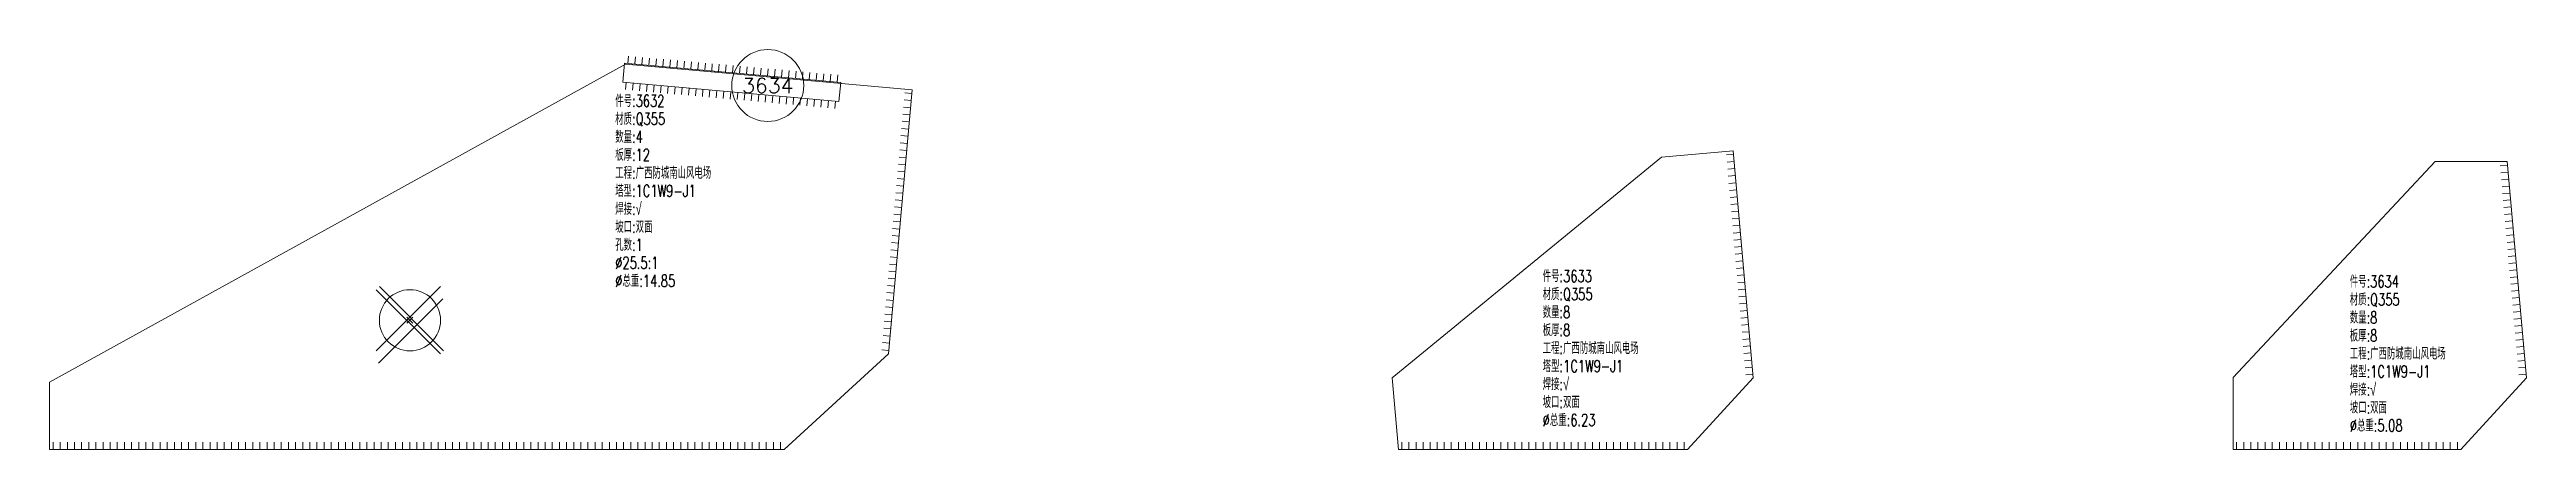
# Model space of a CAD drawing. Extents: x -105 to 10956, y -4548 to 9487.
# Drawn here: x 1826 to 2858, y 0 to 167 of the extents above; entities that cross this region are included whole.
import ezdxf
from ezdxf.enums import TextEntityAlignment as Align

# ---------------------------------------------------------------- set-up
doc = ezdxf.new("R2010")
doc.units = 0
doc.header["$MEASUREMENT"] = 0
for name, color, linetype, lineweight in [('1', 7, 'CONTINUOUS', 25), ('2', 7, 'CONTINUOUS', 25), ('3', 7, 'CONTINUOUS', 25)]:
    doc.layers.add(name, color=color, linetype=linetype, lineweight=lineweight)
doc.styles.get("Standard").update_dxf_attribs({"font": 'simplex.shx', "width": 0.7, "height": 3, "bigfont": 'gbhzfs.shx'})

msp = doc.modelspace()

# ---------------------------------------------------------------- texts
at = {"layer": '2', "color": 7, "linetype": 'Continuous', "lineweight": 13, "char_height": 5, "width": 500, "attachment_point": 1, "line_spacing_factor": 0.9}
for s, insert in [('件号:3632\\P材质:Q355\\P数量:4\\P板厚:12\\P工程:广西防城南山风电场\\P塔型:1C1W9-J1\\P焊接:√\\P坡口:双面\\P孔数:1\\P%%c25.5:1\\P%%c总重:14.85', (2061.35237, 147.82187)), ('件号:3633\\P材质:Q355\\P数量:8\\P板厚:8\\P工程:广西防城南山风电场\\P塔型:1C1W9-J1\\P焊接:√\\P坡口:双面\\P%%c总重:6.23', (2447.96817, 74.75921)), ('件号:3634\\P材质:Q355\\P数量:8\\P板厚:8\\P工程:广西防城南山风电场\\P塔型:1C1W9-J1\\P焊接:√\\P坡口:双面\\P%%c总重:5.08', (2784.41365, 72.5))]:
    msp.add_mtext(s, dxfattribs=dict(at, insert=insert))
at = {"layer": '3', "color": 7, "linetype": 'Continuous', "lineweight": 13}
msp.add_text('3634', height=6.25, dxfattribs=at).set_placement((2124.93708, 151.73591), align=Align.MIDDLE_CENTER)

# ---------------------------------------------------------------- linework, layer by layer
at = {"layer": '1', "color": 7, "linetype": 'Continuous', "lineweight": 18}
for p, q in [((1825.52663, 27.99961), (2065.65732, 160.64375)), ((2065.65732, 160.64375), (2185.1781, 149.93009)), ((2185.1781, 149.93009), (2175.30982, 39.84026)), ((2527.42722, 124.51842), (2497.5428, 121.88758)), ((2535.75823, 29.88442), (2527.42722, 124.51842)), ((2497.5428, 121.88758), (2385.1781, 29.88442)), ((2819.95814, 120), (2735.75823, 30)), ((2849.95814, 120), (2819.95814, 120)), ((2858.06908, 29.87923), (2849.95814, 120)), ((2175.30982, 39.84026), (2131.73861, 0)), ((1825.52663, 0), (1825.52663, 27.99961)), ((2385.1781, 29.88442), (2387.80895, 0)), ((2508.38907, 0), (2535.75823, 29.88442)), ((2735.75823, 30), (2735.75823, 0)), ((2830.75823, 0), (2858.06908, 29.87923)), ((2131.73861, 0), (1825.52663, 0)), ((2387.80895, 0), (2508.38907, 0)), ((2735.75823, 0), (2830.75823, 0))]:
    msp.add_line(p, q, dxfattribs=at)
at = {"layer": '1', "color": 7, "linetype": 'Continuous', "lineweight": 13}
for p, q in [((1961.74034, 41.11786), (1988.51534, 67.89286)), ((1988.51534, 39.84286), (1961.74034, 66.61786)), ((1962.66863, 35.975), (1989.44363, 62.75)), ((1989.79034, 41.11786), (1963.01534, 67.89286)), ((1974.49034, 52.59286), (1977.04034, 55.14286)), ((1977.04034, 52.59286), (1974.49034, 55.14286))]:
    msp.add_line(p, q, dxfattribs=at)
msp.add_circle((1975.76534, 53.86786), 12.75, dxfattribs=at)
at = {"layer": '2', "color": 7, "linetype": 'Continuous', "lineweight": 13}
for p, q in [((2184.77804, 145.46699), (2181.79002, 145.73483)), ((2185.04475, 148.44239), (2182.05673, 148.71023)), ((2183.97791, 136.54079), (2180.98989, 136.80863)), ((2184.24462, 139.51619), (2181.2566, 139.78403)), ((2184.51133, 142.49159), (2181.52331, 142.75943)), ((2182.91106, 124.63919), (2179.92305, 124.90703)), ((2183.17778, 127.61459), (2180.18976, 127.88243)), ((2183.44449, 130.58999), (2180.45647, 130.85783)), ((2183.7112, 133.56539), (2180.72318, 133.83323)), ((2182.11093, 115.71298), (2179.12291, 115.98082)), ((2182.37764, 118.68838), (2179.38962, 118.95622)), ((2182.64435, 121.66378), (2179.65634, 121.93163)), ((2527.55739, 123.03977), (2524.56895, 122.77668)), ((2527.81774, 120.08245), (2524.82929, 119.81937)), ((2528.07808, 117.12514), (2525.08964, 116.86206)), ((2528.33842, 114.16783), (2525.34998, 113.90475)), ((2850.08896, 118.54644), (2847.10104, 118.27752)), ((2850.35061, 115.63932), (2847.36268, 115.3704)), ((2181.04409, 103.81138), (2178.05607, 104.07922)), ((2181.3108, 106.78678), (2178.32278, 107.05462)), ((2181.57751, 109.76218), (2178.58949, 110.03002)), ((2181.84422, 112.73758), (2178.8562, 113.00542)), ((2528.59877, 111.21052), (2525.61033, 110.94743)), ((2528.85911, 108.2532), (2525.87067, 107.99012)), ((2529.11946, 105.29589), (2526.13101, 105.03281)), ((2850.61225, 112.7322), (2847.62433, 112.46328)), ((2850.87389, 109.82507), (2847.88597, 109.55616)), ((2851.13554, 106.91795), (2848.14761, 106.64904)), ((2851.39718, 104.01083), (2848.40926, 103.74192)), ((2180.24396, 94.88518), (2177.25594, 95.15302)), ((2180.51067, 97.86058), (2177.52265, 98.12842)), ((2180.77738, 100.83598), (2177.78936, 101.10382)), ((2529.3798, 102.33858), (2526.39136, 102.07549)), ((2529.64014, 99.38127), (2526.6517, 99.11818)), ((2529.90049, 96.42395), (2526.91205, 96.16087)), ((2530.16083, 93.46664), (2527.17239, 93.20356)), ((2851.65882, 101.10371), (2848.6709, 100.83479)), ((2851.92047, 98.19659), (2848.93254, 97.92767)), ((2852.18211, 95.28947), (2849.19419, 95.02055)), ((2179.17712, 82.98357), (2176.1891, 83.25141)), ((2179.44383, 85.95897), (2176.45581, 86.22682)), ((2179.71054, 88.93438), (2176.72252, 89.20222)), ((2179.97725, 91.90978), (2176.98923, 92.17762)), ((2530.42118, 90.50933), (2527.43273, 90.24624)), ((2530.68152, 87.55202), (2527.69308, 87.28893)), ((2530.94186, 84.5947), (2527.95342, 84.33162)), ((2852.44375, 92.38234), (2849.45583, 92.11343)), ((2852.70539, 89.47522), (2849.71747, 89.20631)), ((2852.96704, 86.5681), (2849.97911, 86.29919)), ((2853.22868, 83.66098), (2850.24076, 83.39206)), ((2178.37699, 74.05737), (2175.38897, 74.32521)), ((2178.6437, 77.03277), (2175.65568, 77.30061)), ((2178.91041, 80.00817), (2175.92239, 80.27601)), ((2531.20221, 81.63739), (2528.21377, 81.37431)), ((2531.46255, 78.68008), (2528.47411, 78.41699)), ((2531.7229, 75.72277), (2528.73445, 75.45968)), ((2531.98324, 72.76545), (2528.9948, 72.50237)), ((2853.49032, 80.75386), (2850.5024, 80.48494)), ((2853.75197, 77.84674), (2850.76404, 77.57782)), ((2854.01361, 74.93962), (2851.02569, 74.6707)), ((2177.31015, 62.15577), (2174.32213, 62.42361)), ((2177.57686, 65.13117), (2174.58884, 65.39901)), ((2177.84357, 68.10657), (2174.85555, 68.37441)), ((2178.11028, 71.08197), (2175.12226, 71.34981)), ((2532.24358, 69.80814), (2529.25514, 69.54506)), ((2532.50393, 66.85083), (2529.51549, 66.58774)), ((2532.76427, 63.89352), (2529.77583, 63.63043)), ((2854.27525, 72.03249), (2851.28733, 71.76358)), ((2854.5369, 69.12537), (2851.54897, 68.85646)), ((2854.79854, 66.21825), (2851.81062, 65.94934)), ((2855.06018, 63.31113), (2852.07226, 63.04221)), ((2176.51002, 53.22956), (2173.522, 53.49741)), ((2176.77673, 56.20497), (2173.78871, 56.47281)), ((2177.04344, 59.18037), (2174.05542, 59.44821)), ((2533.02462, 60.9362), (2530.03617, 60.67312)), ((2533.28496, 57.97889), (2530.29652, 57.71581)), ((2533.5453, 55.02158), (2530.55686, 54.75849)), ((2533.80565, 52.06427), (2530.81721, 51.80118)), ((2855.32183, 60.40401), (2852.3339, 60.13509)), ((2855.58347, 57.49689), (2852.59554, 57.22797)), ((2855.84511, 54.58976), (2852.85719, 54.32085)), ((2856.10675, 51.68264), (2853.11883, 51.41373)), ((2175.44318, 41.32796), (2172.45516, 41.5958)), ((2175.70989, 44.30336), (2172.72187, 44.5712)), ((2175.9766, 47.27876), (2172.98858, 47.5466)), ((2176.24331, 50.25416), (2173.25529, 50.52201)), ((2534.06599, 49.10695), (2531.07755, 48.84387)), ((2534.32634, 46.14964), (2531.33789, 45.88656)), ((2534.58668, 43.19233), (2531.59824, 42.92924)), ((2856.3684, 48.77552), (2853.38047, 48.50661)), ((2856.63004, 45.8684), (2853.64212, 45.59948)), ((2856.89168, 42.96128), (2853.90376, 42.69236)), ((2534.84702, 40.23502), (2531.85858, 39.97193)), ((2535.10737, 37.2777), (2532.11893, 37.01462)), ((2535.36771, 34.32039), (2532.37927, 34.05731)), ((2535.62806, 31.36308), (2532.63961, 31.09999)), ((2857.15333, 40.05416), (2854.1654, 39.78524)), ((2857.41497, 37.14703), (2854.42705, 36.87812)), ((2857.67661, 34.23991), (2854.68869, 33.971)), ((2857.93826, 31.33279), (2854.95033, 31.06388)), ((1827.0131, 0), (1827.0131, 3)), ((1829.98603, 0), (1829.98603, 3)), ((1832.95896, 0), (1832.95896, 3)), ((1835.93189, 0), (1835.93189, 3)), ((1838.90483, 0), (1838.90483, 3)), ((1841.87776, 0), (1841.87776, 3)), ((1844.85069, 0), (1844.85069, 3)), ((1847.82362, 0), (1847.82362, 3)), ((1850.79655, 0), (1850.79655, 3)), ((1853.76948, 0), (1853.76948, 3)), ((1856.74242, 0), (1856.74242, 3)), ((1859.71535, 0), (1859.71535, 3)), ((1862.68828, 0), (1862.68828, 3)), ((1865.66121, 0), (1865.66121, 3)), ((1868.63414, 0), (1868.63414, 3)), ((1871.60707, 0), (1871.60707, 3)), ((1874.58001, 0), (1874.58001, 3)), ((1877.55294, 0), (1877.55294, 3)), ((1880.52587, 0), (1880.52587, 3)), ((1883.4988, 0), (1883.4988, 3)), ((1886.47173, 0), (1886.47173, 3)), ((1889.44467, 0), (1889.44467, 3)), ((1892.4176, 0), (1892.4176, 3)), ((1895.39053, 0), (1895.39053, 3)), ((1898.36346, 0), (1898.36346, 3)), ((1901.33639, 0), (1901.33639, 3)), ((1904.30932, 0), (1904.30932, 3)), ((1907.28226, 0), (1907.28226, 3)), ((1910.25519, 0), (1910.25519, 3)), ((1913.22812, 0), (1913.22812, 3)), ((1916.20105, 0), (1916.20105, 3)), ((1919.17398, 0), (1919.17398, 3)), ((1922.14691, 0), (1922.14691, 3)), ((1925.11985, 0), (1925.11985, 3)), ((1928.09278, 0), (1928.09278, 3)), ((1931.06571, 0), (1931.06571, 3)), ((1934.03864, 0), (1934.03864, 3)), ((1937.01157, 0), (1937.01157, 3)), ((1939.98451, 0), (1939.98451, 3)), ((1942.95744, 0), (1942.95744, 3)), ((1945.93037, 0), (1945.93037, 3)), ((1948.9033, 0), (1948.9033, 3)), ((1951.87623, 0), (1951.87623, 3)), ((1954.84916, 0), (1954.84916, 3)), ((1957.8221, 0), (1957.8221, 3)), ((1960.79503, 0), (1960.79503, 3)), ((1963.76796, 0), (1963.76796, 3)), ((1966.74089, 0), (1966.74089, 3)), ((1969.71382, 0), (1969.71382, 3)), ((1972.68676, 0), (1972.68676, 3)), ((1975.65969, 0), (1975.65969, 3)), ((1978.63262, 0), (1978.63262, 3)), ((1981.60555, 0), (1981.60555, 3)), ((1984.57848, 0), (1984.57848, 3)), ((1987.55141, 0), (1987.55141, 3)), ((1990.52435, 0), (1990.52435, 3)), ((1993.49728, 0), (1993.49728, 3)), ((1996.47021, 0), (1996.47021, 3)), ((1999.44314, 0), (1999.44314, 3)), ((2002.41607, 0), (2002.41607, 3)), ((2005.389, 0), (2005.389, 3)), ((2008.36194, 0), (2008.36194, 3)), ((2011.33487, 0), (2011.33487, 3)), ((2014.3078, 0), (2014.3078, 3)), ((2017.28073, 0), (2017.28073, 3)), ((2020.25366, 0), (2020.25366, 3)), ((2023.2266, 0), (2023.2266, 3)), ((2026.19953, 0), (2026.19953, 3)), ((2029.17246, 0), (2029.17246, 3)), ((2032.14539, 0), (2032.14539, 3)), ((2035.11832, 0), (2035.11832, 3)), ((2038.09125, 0), (2038.09125, 3)), ((2041.06419, 0), (2041.06419, 3)), ((2044.03712, 0), (2044.03712, 3)), ((2047.01005, 0), (2047.01005, 3)), ((2049.98298, 0), (2049.98298, 3)), ((2052.95591, 0), (2052.95591, 3)), ((2055.92885, 0), (2055.92885, 3)), ((2058.90178, 0), (2058.90178, 3)), ((2061.87471, 0), (2061.87471, 3)), ((2064.84764, 0), (2064.84764, 3)), ((2067.82057, 0), (2067.82057, 3)), ((2070.7935, 0), (2070.7935, 3)), ((2073.76644, 0), (2073.76644, 3)), ((2076.73937, 0), (2076.73937, 3)), ((2079.7123, 0), (2079.7123, 3)), ((2082.68523, 0), (2082.68523, 3)), ((2085.65816, 0), (2085.65816, 3)), ((2088.63109, 0), (2088.63109, 3)), ((2091.60403, 0), (2091.60403, 3)), ((2094.57696, 0), (2094.57696, 3)), ((2097.54989, 0), (2097.54989, 3)), ((2100.52282, 0), (2100.52282, 3)), ((2103.49575, 0), (2103.49575, 3)), ((2106.46869, 0), (2106.46869, 3)), ((2109.44162, 0), (2109.44162, 3)), ((2112.41455, 0), (2112.41455, 3)), ((2115.38748, 0), (2115.38748, 3)), ((2118.36041, 0), (2118.36041, 3)), ((2121.33334, 0), (2121.33334, 3)), ((2124.30628, 0), (2124.30628, 3)), ((2127.27921, 0), (2127.27921, 3)), ((2130.25214, 0), (2130.25214, 3)), ((2389.27944, 0), (2389.27944, 3)), ((2392.22042, 0), (2392.22042, 3)), ((2395.16139, 0), (2395.16139, 3)), ((2398.10237, 0), (2398.10237, 3)), ((2401.04335, 0), (2401.04335, 3)), ((2403.98433, 0), (2403.98433, 3)), ((2406.92531, 0), (2406.92531, 3)), ((2409.86629, 0), (2409.86629, 3)), ((2412.80727, 0), (2412.80727, 3)), ((2415.74824, 0), (2415.74824, 3)), ((2418.68922, 0), (2418.68922, 3)), ((2421.6302, 0), (2421.6302, 3)), ((2424.57118, 0), (2424.57118, 3)), ((2427.51216, 0), (2427.51216, 3)), ((2430.45314, 0), (2430.45314, 3)), ((2433.39412, 0), (2433.39412, 3)), ((2436.3351, 0), (2436.3351, 3)), ((2439.27607, 0), (2439.27607, 3)), ((2442.21705, 0), (2442.21705, 3)), ((2445.15803, 0), (2445.15803, 3)), ((2448.09901, 0), (2448.09901, 3)), ((2451.03999, 0), (2451.03999, 3)), ((2453.98097, 0), (2453.98097, 3)), ((2456.92195, 0), (2456.92195, 3)), ((2459.86293, 0), (2459.86293, 3)), ((2462.8039, 0), (2462.8039, 3)), ((2465.74488, 0), (2465.74488, 3)), ((2468.68586, 0), (2468.68586, 3)), ((2471.62684, 0), (2471.62684, 3)), ((2474.56782, 0), (2474.56782, 3)), ((2477.5088, 0), (2477.5088, 3)), ((2480.44978, 0), (2480.44978, 3)), ((2483.39075, 0), (2483.39075, 3)), ((2486.33173, 0), (2486.33173, 3)), ((2489.27271, 0), (2489.27271, 3)), ((2492.21369, 0), (2492.21369, 3)), ((2495.15467, 0), (2495.15467, 3)), ((2498.09565, 0), (2498.09565, 3)), ((2501.03663, 0), (2501.03663, 3)), ((2503.97761, 0), (2503.97761, 3)), ((2506.91858, 0), (2506.91858, 3)), ((2737.2426, 0), (2737.2426, 3)), ((2740.21135, 0), (2740.21135, 3)), ((2743.1801, 0), (2743.1801, 3)), ((2746.14885, 0), (2746.14885, 3)), ((2749.1176, 0), (2749.1176, 3)), ((2752.08635, 0), (2752.08635, 3)), ((2755.0551, 0), (2755.0551, 3)), ((2758.02385, 0), (2758.02385, 3)), ((2760.9926, 0), (2760.9926, 3)), ((2763.96135, 0), (2763.96135, 3)), ((2766.9301, 0), (2766.9301, 3)), ((2769.89885, 0), (2769.89885, 3)), ((2772.8676, 0), (2772.8676, 3)), ((2775.83635, 0), (2775.83635, 3)), ((2778.8051, 0), (2778.8051, 3)), ((2781.77385, 0), (2781.77385, 3)), ((2784.7426, 0), (2784.7426, 3)), ((2787.71135, 0), (2787.71135, 3)), ((2790.6801, 0), (2790.6801, 3)), ((2793.64885, 0), (2793.64885, 3)), ((2796.6176, 0), (2796.6176, 3)), ((2799.58635, 0), (2799.58635, 3)), ((2802.5551, 0), (2802.5551, 3)), ((2805.52385, 0), (2805.52385, 3)), ((2808.4926, 0), (2808.4926, 3)), ((2811.46135, 0), (2811.46135, 3)), ((2814.4301, 0), (2814.4301, 3)), ((2817.39885, 0), (2817.39885, 3)), ((2820.3676, 0), (2820.3676, 3)), ((2823.33635, 0), (2823.33635, 3)), ((2826.3051, 0), (2826.3051, 3)), ((2829.27385, 0), (2829.27385, 3))]:
    msp.add_line(p, q, dxfattribs=at)
at = {"layer": '3', "color": 7, "linetype": 'Continuous', "lineweight": 13}
for p, q in [((2066.66536, 160.97534), (2066.9332, 163.96336)), ((2069.57257, 160.71474), (2069.84041, 163.70276)), ((2072.47979, 160.45414), (2072.74763, 163.44216)), ((2075.387, 160.19354), (2075.65484, 163.18156)), ((2078.29422, 159.93294), (2078.56206, 162.92096)), ((2081.20143, 159.67234), (2081.46928, 162.66036)), ((2084.10865, 159.41175), (2084.37649, 162.39977)), ((2087.01586, 159.15115), (2087.28371, 162.13917)), ((2089.92308, 158.89055), (2090.19092, 161.87857)), ((2092.8303, 158.62995), (2093.09814, 161.61797)), ((2095.73751, 158.36935), (2096.00535, 161.35737)), ((2098.64473, 158.10876), (2098.91257, 161.09678)), ((2101.55194, 157.84816), (2101.81978, 160.83618)), ((2104.45916, 157.58756), (2104.727, 160.57558)), ((2107.36637, 157.32696), (2107.63421, 160.31498)), ((2110.27359, 157.06636), (2110.54143, 160.05438)), ((2113.1808, 156.80576), (2113.44864, 159.79378)), ((2116.08802, 156.54517), (2116.35586, 159.53319)), ((2118.99523, 156.28457), (2119.26308, 159.27259)), ((2121.90245, 156.02397), (2122.17029, 159.01199)), ((2124.80967, 155.76337), (2125.07751, 158.75139)), ((2127.71688, 155.50277), (2127.98472, 158.49079)), ((2130.6241, 155.24218), (2130.89194, 158.23019)), ((2133.53131, 154.98158), (2133.79915, 157.9696)), ((2136.43853, 154.72098), (2136.70637, 157.709)), ((2139.34574, 154.46038), (2139.61358, 157.4484)), ((2142.25296, 154.19978), (2142.5208, 157.1878)), ((2145.16017, 153.93918), (2145.42801, 156.9272)), ((2148.06739, 153.67859), (2148.33523, 156.66661)), ((2150.9746, 153.41799), (2151.24245, 156.40601)), ((2153.88182, 153.15739), (2154.14966, 156.14541)), ((2065.95111, 153.00728), (2065.68327, 150.01926)), ((2068.85833, 152.74669), (2068.59049, 149.75867)), ((2071.76554, 152.48609), (2071.4977, 149.49807)), ((2074.67276, 152.22549), (2074.40492, 149.23747)), ((2077.57997, 151.96489), (2077.31213, 148.97687)), ((2080.48719, 151.70429), (2080.21935, 148.71627)), ((2083.39441, 151.44369), (2083.12656, 148.45567)), ((2086.30162, 151.1831), (2086.03378, 148.19508)), ((2089.20884, 150.9225), (2088.941, 147.93448)), ((2092.11605, 150.6619), (2091.84821, 147.67388)), ((2095.02327, 150.4013), (2094.75543, 147.41328)), ((2097.93048, 150.1407), (2097.66264, 147.15268)), ((2100.8377, 149.88011), (2100.56986, 146.89209)), ((2103.74491, 149.61951), (2103.47707, 146.63149)), ((2106.65213, 149.35891), (2106.38429, 146.37089)), ((2109.55934, 149.09831), (2109.2915, 146.11029)), ((2112.46656, 148.83771), (2112.19872, 145.84969)), ((2115.37378, 148.57711), (2115.10593, 145.58909)), ((2118.28099, 148.31652), (2118.01315, 145.3285)), ((2121.18821, 148.05592), (2120.92036, 145.0679)), ((2124.09542, 147.79532), (2123.82758, 144.8073)), ((2127.00264, 147.53472), (2126.7348, 144.5467)), ((2129.90985, 147.27412), (2129.64201, 144.2861)), ((2132.81707, 147.01352), (2132.54923, 144.02551)), ((2135.72428, 146.75293), (2135.45644, 143.76491)), ((2138.6315, 146.49233), (2138.36366, 143.50431)), ((2141.53871, 146.23173), (2141.27087, 143.24371)), ((2144.44593, 145.97113), (2144.17809, 142.98311)), ((2147.35315, 145.71053), (2147.0853, 142.72251)), ((2150.26036, 145.44994), (2149.99252, 142.46192)), ((2153.16758, 145.18934), (2152.89973, 142.20132))]:
    msp.add_line(p, q, dxfattribs=at)
msp.add_lwpolyline([(2154.62118, 145.05904), (2064.49751, 153.13758), (2065.21175, 161.10563), (2155.33543, 153.02709)], close=True, dxfattribs=at)
at = {"layer": '3', "color": 7, "linetype": 'Continuous', "lineweight": 18}
msp.add_circle((2124.93708, 151.73591), 15, dxfattribs=at)

msp.set_redraw_order([(e.dxf.handle, doc.entitydb.next_handle()) for e in msp.query("TEXT MTEXT ATTDEF DIMENSION ARC_DIMENSION")])  # texts and dimensions are drawn at this point

doc.saveas('drawing.dxf')
